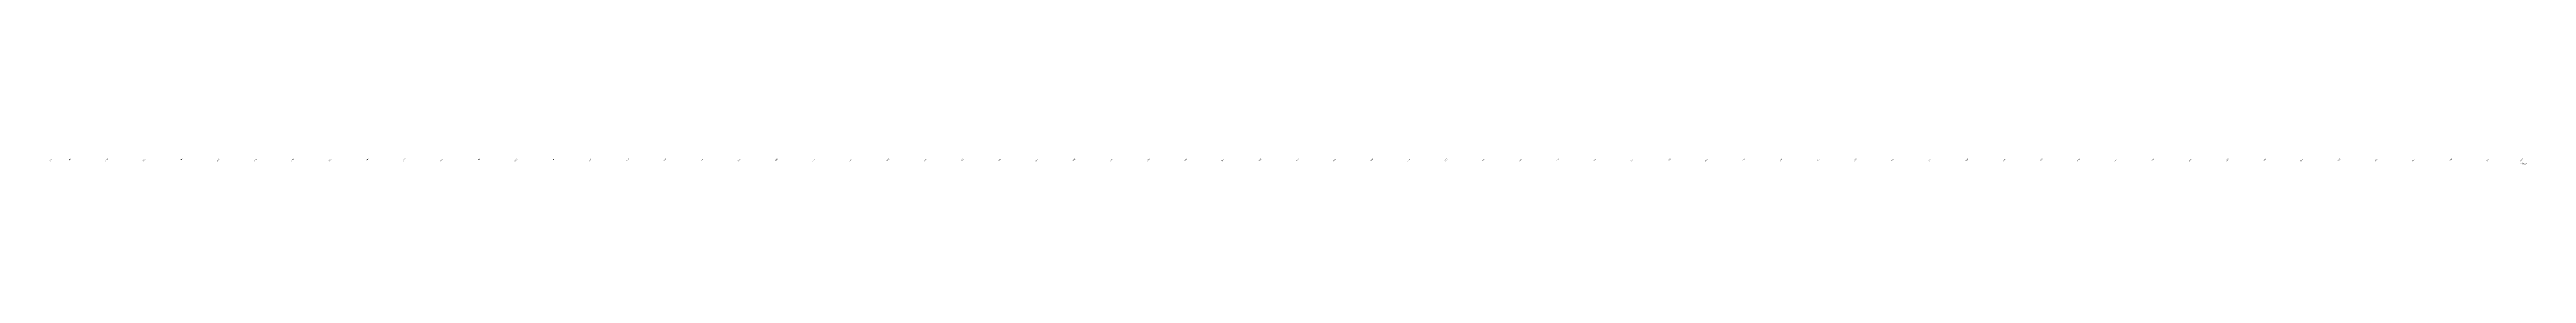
# Model space of a CAD drawing. Header units: metres. Extents: x 286386 to 287779, y 2079267 to 2080589.
# Drawn here: x 286429 to 287761, y 2079998 to 2080001 of the extents above; entities that cross this region are included whole.
import ezdxf
from ezdxf.enums import TextEntityAlignment as Align

# ---------------------------------------------------------------- set-up
doc = ezdxf.new("R2010")
doc.units = ezdxf.units.M
doc.header["$MEASUREMENT"] = 0
doc.layers.add('ESContAnn', color=231, linetype='Continuous')
doc.layers.add('ESElevation', color=150, linetype='Continuous')

msp = doc.modelspace()

# ---------------------------------------------------------------- texts
at = {"layer": 'ESContAnn'}
msp.add_text('5.0000', height=0.75, rotation=355.452, dxfattribs=at).set_placement((287759.3, 2079998.1), align=Align.MIDDLE_CENTER)
at = {"layer": 'ESElevation'}
for s, p in [('-1.500', (286430, 2080000)), ('-1.500', (286440, 2080000)), ('-1.500', (286460, 2080000)), ('-1.500', (286480, 2080000)), ('-1.500', (286500, 2080000)), ('-1.500', (286520, 2080000)), ('-1.500', (286540, 2080000)), ('-1.500', (286560, 2080000)), ('-1.500', (286580, 2080000)), ('-1.500', (286600, 2080000)), ('-1.500', (286620, 2080000)), ('-1.500', (286640, 2080000)), ('-1.500', (286660, 2080000)), ('-1.451', (286680, 2080000)), ('-0.933', (286700, 2080000)), ('-0.423', (286720, 2080000)), ('-0.116', (286740, 2080000)), ('0.539', (286760, 2080000)), ('1.518', (286780, 2080000)), ('2.831', (286800, 2080000)), ('3.578', (286820, 2080000)), ('4.148', (286840, 2080000)), ('4.491', (286860, 2080000)), ('4.533', (286880, 2080000)), ('4.916', (286900, 2080000)), ('5.585', (286920, 2080000)), ('5.968', (286940, 2080000)), ('6.110', (286960, 2080000)), ('5.949', (286980, 2080000)), ('4.885', (287000, 2080000)), ('4.054', (287020, 2080000)), ('3.500', (287040, 2080000)), ('3.500', (287060, 2080000)), ('3.500', (287080, 2080000)), ('3.500', (287100, 2080000)), ('3.548', (287120, 2080000)), ('3.839', (287140, 2080000)), ('4.045', (287160, 2080000)), ('4.039', (287180, 2080000)), ('4.336', (287200, 2080000)), ('4.843', (287220, 2080000)), ('5.467', (287240, 2080000)), ('5.506', (287260, 2080000)), ('5.696', (287280, 2080000)), ('6.139', (287300, 2080000)), ('6.831', (287320, 2080000)), ('7.296', (287340, 2080000)), ('7.580', (287360, 2080000)), ('7.770', (287380, 2080000)), ('7.112', (287400, 2080000)), ('5.950', (287420, 2080000)), ('5.086', (287440, 2080000)), ('4.502', (287460, 2080000)), ('4.145', (287480, 2080000)), ('4.189', (287500, 2080000)), ('4.400', (287520, 2080000)), ('4.900', (287540, 2080000)), ('5.757', (287560, 2080000)), ('6.233', (287580, 2080000)), ('6.369', (287600, 2080000)), ('6.030', (287620, 2080000)), ('6.376', (287640, 2080000)), ('6.549', (287660, 2080000)), ('6.136', (287680, 2080000)), ('5.503', (287700, 2080000)), ('5.170', (287720, 2080000)), ('5.116', (287740, 2080000)), ('4.919', (287758.2, 2080000))]:
    msp.add_text(s, height=0.5, rotation=45, dxfattribs=at).set_placement(p, align=Align.MIDDLE_CENTER)

doc.saveas('drawing.dxf')
